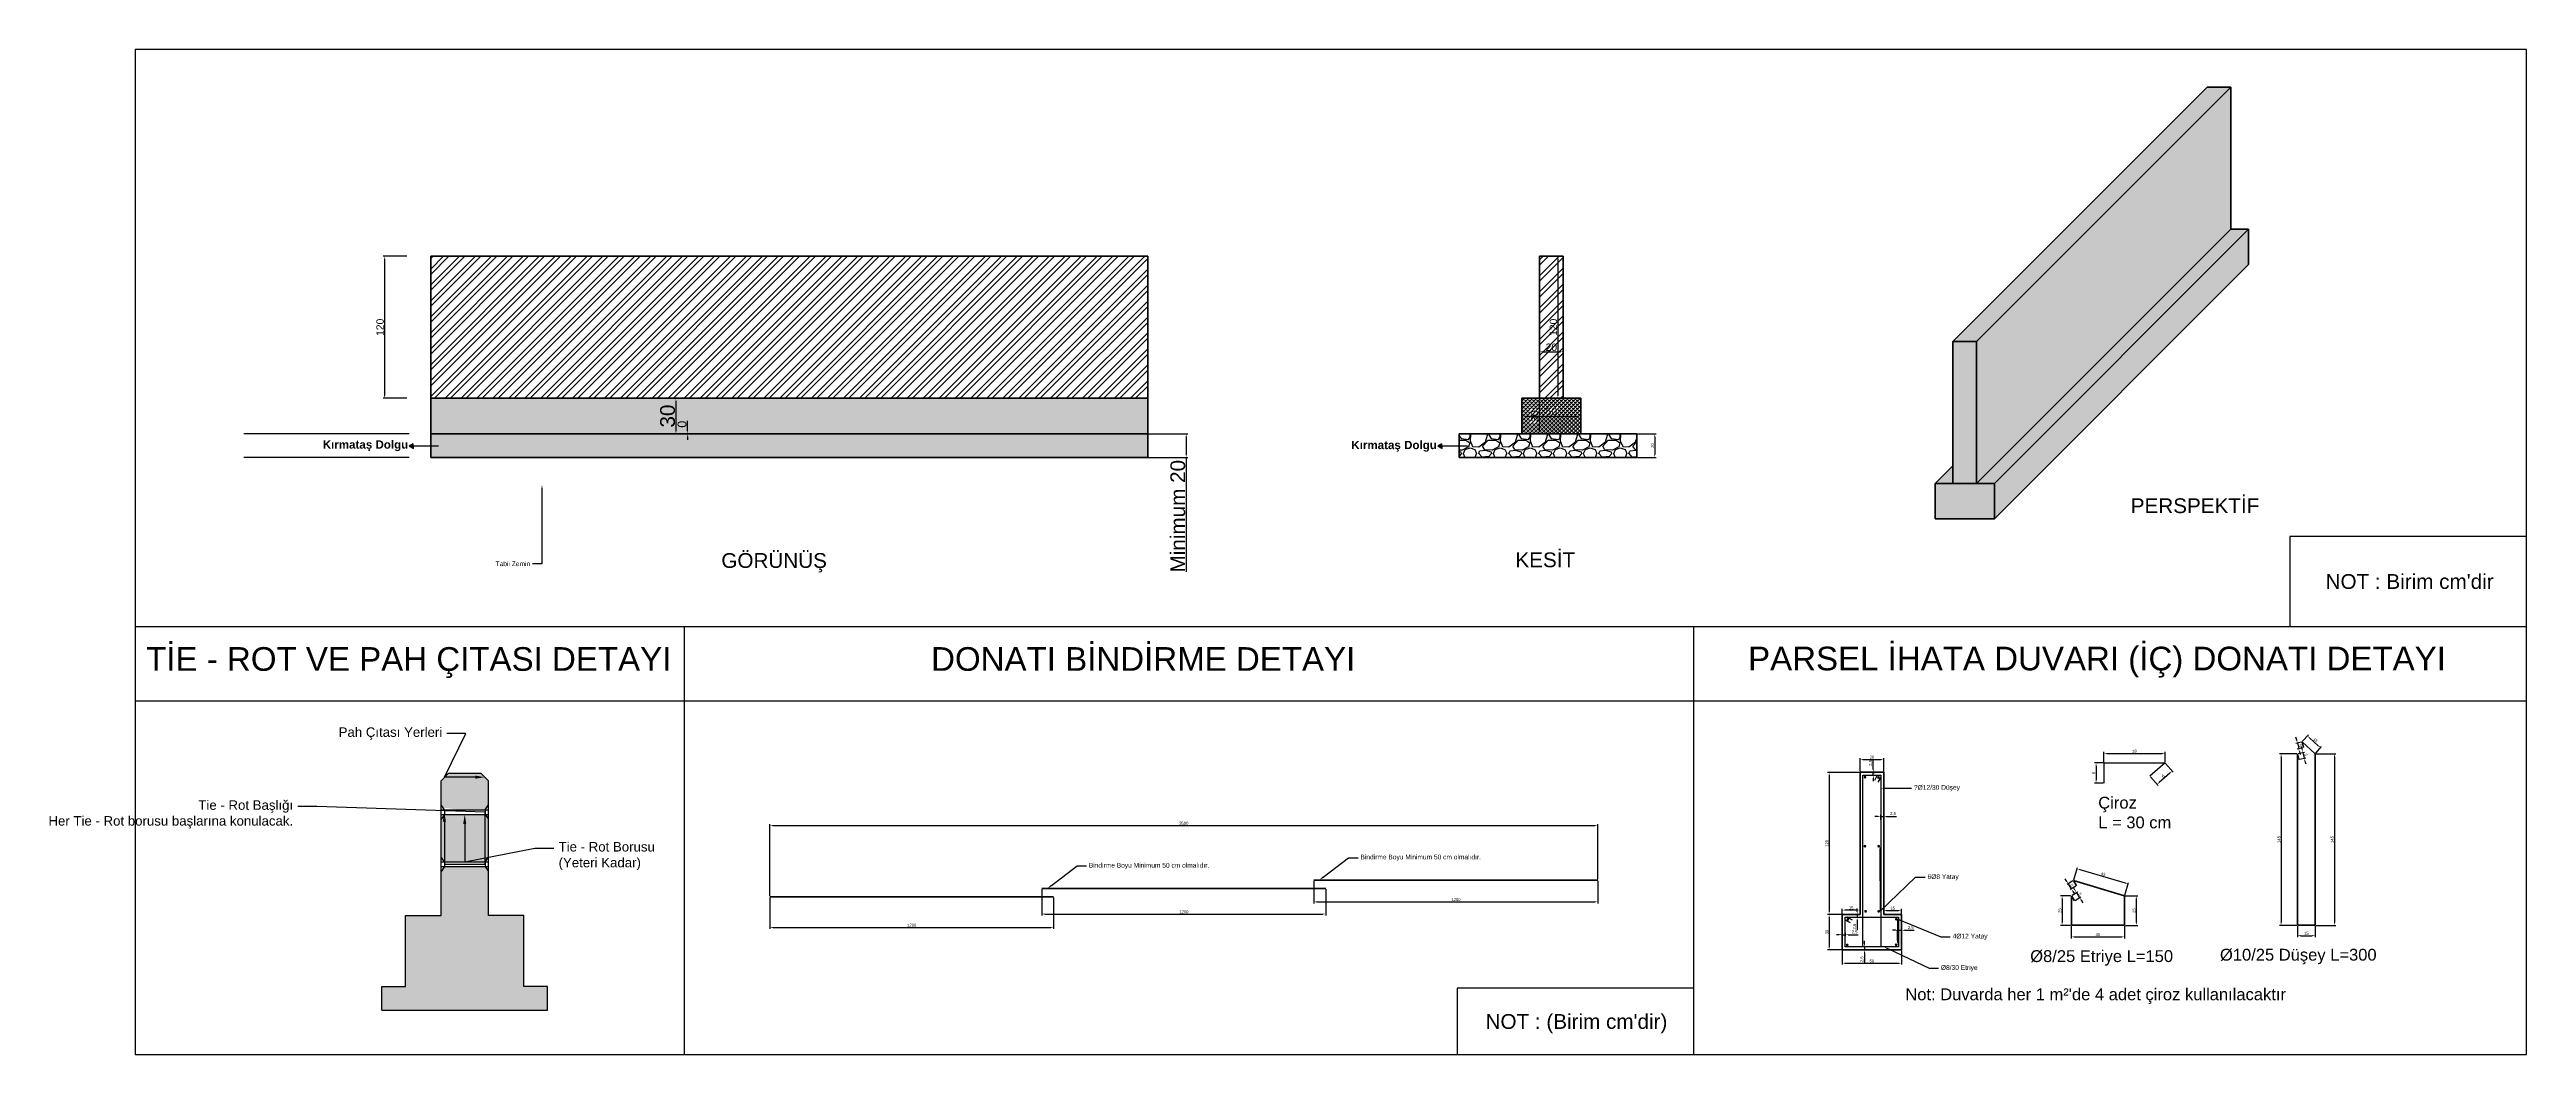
# Model space of a CAD drawing. Header units: millimetres. Extents: x 7957 to 10051, y 417 to 1266.
import ezdxf
from ezdxf import colors
from ezdxf.entities.mleader import LeaderData, LeaderLine
from ezdxf.math import Vec2, Vec3

# ---------------------------------------------------------------- set-up
doc = ezdxf.new("R2010")
doc.units = ezdxf.units.MM
for name, color, linetype in [('ANTET', 7, 'Continuous'), ('AÇIKLAMA', 41, 'Continuous'), ('DONATI', 7, 'Continuous'), ('STABİLİZE VE ZEMİN', 7, 'Continuous'), ('TARAMALAR', 7, 'Continuous'), ('ÖLÇÜ', 7, 'Continuous')]:
    doc.layers.add(name, color=color, linetype=linetype)
doc.layers.add('BETON', color=7, linetype='Continuous', lineweight=30)
doc.styles.get("Standard").update_dxf_attribs({"font": 'arial.ttf'})
doc.dimstyles.new('ISO-25', dxfattribs={"dimtxt": 2.5, "dimasz": 2.5, "dimexe": 1.25, "dimexo": 0.625, "dimtad": 1, "dimtxsty": 'Standard', "dimcen": 2.5, "dimadec": 0, "dimazin": 0, "dimtfac": 1, "dimtmove": 0, "dimatfit": 3, "dimfxl": 1, "dimarcsym": 0})
pattern_1 = [(45, (5274.137, -913.943), (-6.735192, 6.735192), []), (45, (5278.627, -913.943), (-6.735192, 6.735192), [])]
pattern_2 = [(45, (5274.137, -913.9433), (-1.683798, 1.683798), []), (45, (5275.8207, -913.9433), (-1.683798, 1.683798), [0, -2.38125])]

# ---------------------------------------------------------------- blocks, each defined once
blk = doc.blocks.new('*D52')
at = {"layer": 'ÖLÇÜ', "color": 0, "lineweight": -2, "transparency": 16777216}
for p, q in [((9486.7, 655.7), (9459.9, 655.7)), ((9461.2, 653.2), (9461.2, 538.2)), ((9486.7, 535.7), (9459.9, 535.7))]:
    blk.add_line(p, q, dxfattribs=at)
at = {"layer": 'ÖLÇÜ', "color": 0, "transparency": 16777216}
for points in [[(9460.8, 653.2), (9461.6, 653.2), (9461.2, 655.7)], [(9460.8, 538.2), (9461.6, 538.2), (9461.2, 535.7)]]:
    blk.add_solid(points, dxfattribs=at)
at = {"layer": 'ÖLÇÜ', "color": 0, "transparency": 16777216, "insert": (9459.3, 595.7), "char_height": 2.5, "attachment_point": 5, "rotation": 90}
blk.add_mtext('120', dxfattribs=at)
blk = doc.blocks.new('*D53')
at = {"layer": 'ÖLÇÜ', "color": 0, "lineweight": -2, "transparency": 16777216}
for p, q in [((9471.7, 535.7), (9459.9, 535.7)), ((9461.2, 533.2), (9461.2, 508.2)), ((9471.7, 505.7), (9459.9, 505.7))]:
    blk.add_line(p, q, dxfattribs=at)
at = {"layer": 'ÖLÇÜ', "color": 0, "transparency": 16777216}
for points in [[(9460.8, 533.2), (9461.6, 533.2), (9461.2, 535.7)], [(9460.8, 508.2), (9461.6, 508.2), (9461.2, 505.7)]]:
    blk.add_solid(points, dxfattribs=at)
at = {"layer": 'ÖLÇÜ', "color": 0, "transparency": 16777216, "insert": (9459.3, 520.7), "char_height": 2.5, "attachment_point": 5, "rotation": 90}
blk.add_mtext('30', dxfattribs=at)
blk = doc.blocks.new('*D54')
at = {"layer": 'ÖLÇÜ', "color": 0, "lineweight": -2, "transparency": 16777216}
for p, q in [((9472.3, 505.1), (9472.3, 493.2)), ((9522.3, 505.1), (9522.3, 493.2)), ((9474.8, 494.4), (9519.8, 494.4))]:
    blk.add_line(p, q, dxfattribs=at)
at = {"layer": 'ÖLÇÜ', "color": 0, "transparency": 16777216}
for points in [[(9474.8, 494.9), (9474.8, 494), (9472.3, 494.4)], [(9519.8, 494.9), (9519.8, 494), (9522.3, 494.4)]]:
    blk.add_solid(points, dxfattribs=at)
at = {"layer": 'ÖLÇÜ', "color": 0, "transparency": 16777216, "insert": (9497.3, 496.3), "char_height": 2.5, "attachment_point": 5}
blk.add_mtext('50', dxfattribs=at)
blk = doc.blocks.new('*D55')
at = {"layer": 'ÖLÇÜ', "color": 0, "lineweight": -2, "transparency": 16777216}
for p, q in [((9487.3, 656.3), (9487.3, 667.8)), ((9489.8, 666.6), (9504.8, 666.6)), ((9507.3, 656.3), (9507.3, 667.8))]:
    blk.add_line(p, q, dxfattribs=at)
at = {"layer": 'ÖLÇÜ', "color": 0, "transparency": 16777216}
for points in [[(9489.8, 667), (9489.8, 666.2), (9487.3, 666.6)], [(9504.8, 667), (9504.8, 666.2), (9507.3, 666.6)]]:
    blk.add_solid(points, dxfattribs=at)
at = {"layer": 'ÖLÇÜ', "color": 0, "transparency": 16777216, "insert": (9497.4, 668.5), "char_height": 2.5, "attachment_point": 5}
blk.add_mtext('20', dxfattribs=at)
blk = doc.blocks.new('*D56')
at = {"layer": 'ÖLÇÜ', "color": 0, "lineweight": -2, "transparency": 16777216}
for p, q in [((9507.3, 536.3), (9507.3, 540.3)), ((9509.8, 539), (9519.8, 539)), ((9522.3, 536.3), (9522.3, 540.3))]:
    blk.add_line(p, q, dxfattribs=at)
at = {"layer": 'ÖLÇÜ', "color": 0, "transparency": 16777216}
for points in [[(9509.8, 539.5), (9509.8, 538.6), (9507.3, 539)], [(9519.8, 539.5), (9519.8, 538.6), (9522.3, 539)]]:
    blk.add_solid(points, dxfattribs=at)
at = {"layer": 'ÖLÇÜ', "color": 0, "transparency": 16777216, "insert": (9514.8, 540.9), "char_height": 2.5, "attachment_point": 5}
blk.add_mtext('15', dxfattribs=at)
blk = doc.blocks.new('*D57')
at = {"layer": 'ÖLÇÜ', "color": 0, "lineweight": -2, "transparency": 16777216}
for p, q in [((9472.3, 536.3), (9472.3, 540.5)), ((9484.8, 539.3), (9474.8, 539.3)), ((9487.3, 536.3), (9487.3, 540.5))]:
    blk.add_line(p, q, dxfattribs=at)
at = {"layer": 'ÖLÇÜ', "color": 0, "transparency": 16777216}
for points in [[(9474.8, 539.7), (9474.8, 538.9), (9472.3, 539.3)], [(9484.8, 539.7), (9484.8, 538.9), (9487.3, 539.3)]]:
    blk.add_solid(points, dxfattribs=at)
at = {"layer": 'ÖLÇÜ', "color": 0, "transparency": 16777216, "insert": (9479.8, 541.2), "char_height": 2.5, "attachment_point": 5}
blk.add_mtext('15', dxfattribs=at)
blk = doc.blocks.new('*D58')
at = {"layer": 'ÖLÇÜ', "color": 0, "lineweight": -2, "transparency": 16777216}
for p, q in [((9469.8, 518.5), (9467.3, 518.5)), ((9472.3, 520.1), (9472.3, 517.3)), ((9472.3, 518.5), (9474.8, 518.5)), ((9474.8, 520.1), (9474.8, 517.3)), ((9477.3, 518.5), (9485.7, 518.5))]:
    blk.add_line(p, q, dxfattribs=at)
at = {"layer": 'ÖLÇÜ', "color": 0, "transparency": 16777216}
for points in [[(9469.8, 518.9), (9469.8, 518.1), (9472.3, 518.5)], [(9477.3, 518.9), (9477.3, 518.1), (9474.8, 518.5)]]:
    blk.add_solid(points, dxfattribs=at)
at = {"layer": 'ÖLÇÜ', "color": 0, "transparency": 16777216, "insert": (9482.7, 520.6), "char_height": 2.5, "attachment_point": 5}
blk.add_mtext('2,5', dxfattribs=at)
blk = doc.blocks.new('*D59')
at = {"layer": 'ÖLÇÜ', "color": 0, "lineweight": -2, "transparency": 16777216}
for p, q in [((9484, 535.7), (9486.2, 535.7)), ((9484.1, 533.2), (9486.2, 533.2)), ((9484.9, 538.2), (9484.9, 540.7)), ((9484.9, 535.7), (9484.9, 533.2)), ((9484.9, 530.7), (9484.9, 522.3))]:
    blk.add_line(p, q, dxfattribs=at)
at = {"layer": 'ÖLÇÜ', "color": 0, "transparency": 16777216}
for points in [[(9484.5, 538.2), (9485.3, 538.2), (9484.9, 535.7)], [(9484.5, 530.7), (9485.3, 530.7), (9484.9, 533.2)]]:
    blk.add_solid(points, dxfattribs=at)
at = {"layer": 'ÖLÇÜ', "color": 0, "transparency": 16777216, "insert": (9482.8, 525.3), "char_height": 2.5, "attachment_point": 5, "rotation": 90}
blk.add_mtext('2,5', dxfattribs=at)
blk = doc.blocks.new('*D60')
at = {"layer": 'ÖLÇÜ', "color": 0, "lineweight": -2, "transparency": 16777216}
for p, q in [((9493.5, 508.2), (9489.9, 508.2)), ((9493.5, 505.7), (9489.9, 505.7)), ((9491.1, 510.7), (9491.1, 513.2)), ((9491.1, 508.2), (9491.1, 505.7)), ((9491.1, 503.2), (9491.1, 494.8))]:
    blk.add_line(p, q, dxfattribs=at)
at = {"layer": 'ÖLÇÜ', "color": 0, "transparency": 16777216}
for points in [[(9490.7, 510.7), (9491.6, 510.7), (9491.1, 508.2)], [(9490.7, 503.2), (9491.6, 503.2), (9491.1, 505.7)]]:
    blk.add_solid(points, dxfattribs=at)
at = {"layer": 'ÖLÇÜ', "color": 0, "transparency": 16777216, "insert": (9489, 497.8), "char_height": 2.5, "attachment_point": 5, "rotation": 90}
blk.add_mtext('2,5', dxfattribs=at)
blk = doc.blocks.new('*D61')
at = {"layer": 'ÖLÇÜ', "color": 0, "lineweight": -2, "transparency": 16777216}
for p, q in [((9519.8, 522.1), (9519.8, 523.6)), ((9522.3, 522.3), (9522.3, 523.6)), ((9517.3, 522.3), (9514.8, 522.3)), ((9519.8, 522.3), (9522.3, 522.3)), ((9524.8, 522.3), (9533.2, 522.3))]:
    blk.add_line(p, q, dxfattribs=at)
at = {"layer": 'ÖLÇÜ', "color": 0, "transparency": 16777216}
for points in [[(9517.3, 522.7), (9517.3, 521.9), (9519.8, 522.3)], [(9524.8, 522.7), (9524.8, 521.9), (9522.3, 522.3)]]:
    blk.add_solid(points, dxfattribs=at)
at = {"layer": 'ÖLÇÜ', "color": 0, "transparency": 16777216, "insert": (9530.2, 524.4), "char_height": 2.5, "attachment_point": 5}
blk.add_mtext('2,5', dxfattribs=at)
blk = doc.blocks.new('*D62')
at = {"layer": 'ÖLÇÜ', "color": 0, "lineweight": -2, "transparency": 16777216}
for p, q in [((9502.3, 618.5), (9499.8, 618.5)), ((9504.8, 615.6), (9504.8, 619.7)), ((9504.8, 618.5), (9507.3, 618.5)), ((9507.3, 615.4), (9507.3, 619.7)), ((9509.8, 618.5), (9518.2, 618.5))]:
    blk.add_line(p, q, dxfattribs=at)
at = {"layer": 'ÖLÇÜ', "color": 0, "transparency": 16777216}
for points in [[(9502.3, 618.9), (9502.3, 618), (9504.8, 618.5)], [(9509.8, 618.9), (9509.8, 618), (9507.3, 618.5)]]:
    blk.add_solid(points, dxfattribs=at)
at = {"layer": 'ÖLÇÜ', "color": 0, "transparency": 16777216, "insert": (9515.2, 620.6), "char_height": 2.5, "attachment_point": 5}
blk.add_mtext('2,5', dxfattribs=at)
blk = doc.blocks.new('*D63')
at = {"layer": 'ÖLÇÜ', "color": 0, "lineweight": -2, "transparency": 16777216}
for p, q in [((9497.9, 655.7), (9499.7, 655.7)), ((9497.9, 653.2), (9499.7, 653.2)), ((9498.5, 658.2), (9498.5, 666.6)), ((9498.5, 653.2), (9498.5, 655.7)), ((9498.5, 650.7), (9498.5, 648.2))]:
    blk.add_line(p, q, dxfattribs=at)
at = {"layer": 'ÖLÇÜ', "color": 0, "transparency": 16777216}
for points in [[(9498.1, 658.2), (9498.9, 658.2), (9498.5, 655.7)], [(9498.1, 650.7), (9498.9, 650.7), (9498.5, 653.2)]]:
    blk.add_solid(points, dxfattribs=at)
at = {"layer": 'ÖLÇÜ', "color": 0, "transparency": 16777216, "insert": (9496.3, 663.6), "char_height": 2.5, "attachment_point": 5, "rotation": 90}
blk.add_mtext('2,5', dxfattribs=at)
blk = doc.blocks.new('*D64')
at = {"layer": 'ÖLÇÜ', "color": 0, "lineweight": -2, "transparency": 16777216}
for p, q in [((9665.9, 525.8), (9665.9, 515.4)), ((9710.9, 525.8), (9710.9, 515.4)), ((9668.4, 516.7), (9708.4, 516.7))]:
    blk.add_line(p, q, dxfattribs=at)
at = {"layer": 'ÖLÇÜ', "color": 0, "transparency": 16777216}
for points in [[(9668.4, 517.1), (9668.4, 516.3), (9665.9, 516.7)], [(9708.4, 517.1), (9708.4, 516.3), (9710.9, 516.7)]]:
    blk.add_solid(points, dxfattribs=at)
at = {"layer": 'ÖLÇÜ', "color": 0, "transparency": 16777216, "insert": (9688.4, 518.6), "char_height": 2.5, "attachment_point": 5}
blk.add_mtext('45', dxfattribs=at)
blk = doc.blocks.new('*D65')
at = {"layer": 'ÖLÇÜ', "color": 0, "lineweight": -2, "transparency": 16777216}
for p, q in [((9711.6, 551.4), (9722, 551.4)), ((9720.8, 548.9), (9720.8, 528.9)), ((9711.6, 526.4), (9722, 526.4))]:
    blk.add_line(p, q, dxfattribs=at)
at = {"layer": 'ÖLÇÜ', "color": 0, "transparency": 16777216}
for points in [[(9720.4, 548.9), (9721.2, 548.9), (9720.8, 551.4)], [(9720.4, 528.9), (9721.2, 528.9), (9720.8, 526.4)]]:
    blk.add_solid(points, dxfattribs=at)
at = {"layer": 'ÖLÇÜ', "color": 0, "transparency": 16777216, "insert": (9718.9, 538.9), "char_height": 2.5, "attachment_point": 5, "rotation": 90}
blk.add_mtext('25', dxfattribs=at)
blk = doc.blocks.new('*D66')
at = {"layer": 'ÖLÇÜ', "color": 0, "lineweight": -2, "transparency": 16777216}
for p, q in [((9665.3, 551.4), (9656.8, 551.4)), ((9658.1, 548.9), (9658.1, 528.9)), ((9665.3, 526.4), (9656.8, 526.4))]:
    blk.add_line(p, q, dxfattribs=at)
at = {"layer": 'ÖLÇÜ', "color": 0, "transparency": 16777216}
for points in [[(9657.7, 548.9), (9658.5, 548.9), (9658.1, 551.4)], [(9657.7, 528.9), (9658.5, 528.9), (9658.1, 526.4)]]:
    blk.add_solid(points, dxfattribs=at)
at = {"layer": 'ÖLÇÜ', "color": 0, "transparency": 16777216, "insert": (9656.2, 538.9), "char_height": 2.5, "attachment_point": 5, "rotation": 90}
blk.add_mtext('25', dxfattribs=at)
blk = doc.blocks.new('*D67')
at = {"layer": 'ÖLÇÜ', "color": 0, "lineweight": -2, "transparency": 16777216}
for p, q in [((9668, 564.8), (9671.1, 575.4)), ((9673.2, 573.5), (9711.5, 562.2)), ((9711.1, 552), (9714.3, 562.7))]:
    blk.add_line(p, q, dxfattribs=at)
at = {"layer": 'ÖLÇÜ', "color": 0, "transparency": 16777216}
for points in [[(9673.3, 573.9), (9673, 573.1), (9670.8, 574.2)], [(9711.6, 562.6), (9711.4, 561.8), (9713.9, 561.5)]]:
    blk.add_solid(points, dxfattribs=at)
at = {"layer": 'ÖLÇÜ', "color": 0, "transparency": 16777216, "insert": (9692.9, 569.7), "char_height": 2.5, "attachment_point": 5, "rotation": 343.5177}
blk.add_mtext('45', dxfattribs=at)
blk = doc.blocks.new('*D68')
at = {"layer": 'ÖLÇÜ', "color": 0, "lineweight": -2, "transparency": 16777216}
for p, q in [((9662, 563.6), (9660.8, 565.8)), ((9667.3, 563.9), (9662.3, 560.9)), ((9663.3, 561.5), (9665.9, 557.2)), ((9669.8, 559.6), (9664.9, 556.6)), ((9667.2, 555.1), (9668.5, 553))]:
    blk.add_line(p, q, dxfattribs=at)
at = {"layer": 'ÖLÇÜ', "color": 0, "transparency": 16777216}
for points in [[(9662.4, 563.9), (9661.7, 563.4), (9663.3, 561.5)], [(9667.6, 555.3), (9666.9, 554.9), (9665.9, 557.2)]]:
    blk.add_solid(points, dxfattribs=at)
at = {"layer": 'ÖLÇÜ', "color": 0, "transparency": 16777216, "insert": (9666.3, 560.4), "char_height": 2.5, "attachment_point": 5, "rotation": 301.1821}
blk.add_mtext('5', dxfattribs=at)
blk = doc.blocks.new('*D69')
at = {"layer": 'ÖLÇÜ', "color": 0, "lineweight": -2, "transparency": 16777216}
for p, q in [((9666.5, 551.8), (9671.4, 554.7)), ((9669, 556.2), (9667.7, 558.4)), ((9669.1, 547.5), (9674, 550.5)), ((9670.3, 554.1), (9672.9, 549.8)), ((9674.2, 547.7), (9675.5, 545.5))]:
    blk.add_line(p, q, dxfattribs=at)
at = {"layer": 'ÖLÇÜ', "color": 0, "transparency": 16777216}
for points in [[(9669.4, 556.4), (9668.7, 556), (9670.3, 554.1)], [(9674.6, 547.9), (9673.9, 547.5), (9672.9, 549.8)]]:
    blk.add_solid(points, dxfattribs=at)
at = {"layer": 'ÖLÇÜ', "color": 0, "transparency": 16777216, "insert": (9673.2, 552.9), "char_height": 2.5, "attachment_point": 5, "rotation": 301.1821}
blk.add_mtext('5', dxfattribs=at)
blk = doc.blocks.new('*D70')
at = {"layer": 'ÖLÇÜ', "color": 0, "lineweight": -2, "transparency": 16777216}
for p, q in [((9861.3, 681.9), (9866.3, 687.4)), ((9867.3, 684.8), (9874.7, 678.1)), ((9872.5, 671.9), (9877.4, 677.4))]:
    blk.add_line(p, q, dxfattribs=at)
at = {"layer": 'ÖLÇÜ', "color": 0, "transparency": 16777216}
for points in [[(9867.6, 685.1), (9867, 684.5), (9865.5, 686.5)], [(9875, 678.4), (9874.5, 677.8), (9876.6, 676.5)]]:
    blk.add_solid(points, dxfattribs=at)
at = {"layer": 'ÖLÇÜ', "color": 0, "transparency": 16777216, "insert": (9872.3, 682.9), "char_height": 2.5, "attachment_point": 5, "rotation": 317.9738}
blk.add_mtext('15', dxfattribs=at)
blk = doc.blocks.new('*D71')
at = {"layer": 'ÖLÇÜ', "color": 0, "lineweight": -2, "transparency": 16777216}
for p, q in [((9856.4, 683), (9855.8, 685.4)), ((9860.3, 681.3), (9855.8, 680.2)), ((9861.5, 676.5), (9856.9, 675.4)), ((9857, 680.5), (9858.1, 675.7)), ((9858.7, 673.2), (9859.3, 670.8))]:
    blk.add_line(p, q, dxfattribs=at)
at = {"layer": 'ÖLÇÜ', "color": 0, "transparency": 16777216}
for points in [[(9856.8, 683.1), (9856, 682.9), (9857, 680.5)], [(9859.1, 673.3), (9858.3, 673.1), (9858.1, 675.7)]]:
    blk.add_solid(points, dxfattribs=at)
at = {"layer": 'ÖLÇÜ', "color": 0, "transparency": 16777216, "insert": (9859.4, 678.5), "char_height": 2.5, "attachment_point": 5, "rotation": 283.4503}
blk.add_mtext('5', dxfattribs=at)
blk = doc.blocks.new('*D72')
at = {"layer": 'ÖLÇÜ', "color": 0, "lineweight": -2, "transparency": 16777216}
for p, q in [((9857.7, 671.6), (9862.9, 672.8)), ((9861.1, 675), (9860.5, 677.4)), ((9861.7, 672.5), (9862.8, 667.7)), ((9858.8, 666.7), (9864, 668)), ((9863.4, 665.2), (9864, 662.8))]:
    blk.add_line(p, q, dxfattribs=at)
at = {"layer": 'ÖLÇÜ', "color": 0, "transparency": 16777216}
for points in [[(9861.5, 675.1), (9860.7, 674.9), (9861.7, 672.5)], [(9863.8, 665.3), (9863, 665.1), (9862.8, 667.7)]]:
    blk.add_solid(points, dxfattribs=at)
at = {"layer": 'ÖLÇÜ', "color": 0, "transparency": 16777216, "insert": (9864.1, 670.5), "char_height": 2.5, "attachment_point": 5, "rotation": 283.4503}
blk.add_mtext('5', dxfattribs=at)
blk = doc.blocks.new('*D73')
at = {"layer": 'ÖLÇÜ', "color": 0, "lineweight": -2, "transparency": 16777216}
for p, q in [((9872.7, 671.4), (9889.6, 671.4)), ((9888.3, 668.9), (9888.3, 528.9)), ((9872.7, 526.4), (9889.6, 526.4))]:
    blk.add_line(p, q, dxfattribs=at)
at = {"layer": 'ÖLÇÜ', "color": 0, "transparency": 16777216}
for points in [[(9887.9, 668.9), (9888.8, 668.9), (9888.3, 671.4)], [(9887.9, 528.9), (9888.8, 528.9), (9888.3, 526.4)]]:
    blk.add_solid(points, dxfattribs=at)
at = {"layer": 'ÖLÇÜ', "color": 0, "transparency": 16777216, "insert": (9886.4, 598.9), "char_height": 2.5, "attachment_point": 5, "rotation": 90}
blk.add_mtext('145', dxfattribs=at)
blk = doc.blocks.new('*D74')
at = {"layer": 'ÖLÇÜ', "color": 0, "lineweight": -2, "transparency": 16777216}
for p, q in [((9856.4, 671.4), (9841.9, 671.4)), ((9843.2, 668.9), (9843.2, 528.9)), ((9856.4, 526.4), (9841.9, 526.4))]:
    blk.add_line(p, q, dxfattribs=at)
at = {"layer": 'ÖLÇÜ', "color": 0, "transparency": 16777216}
for points in [[(9842.8, 668.9), (9843.6, 668.9), (9843.2, 671.4)], [(9842.8, 528.9), (9843.6, 528.9), (9843.2, 526.4)]]:
    blk.add_solid(points, dxfattribs=at)
at = {"layer": 'ÖLÇÜ', "color": 0, "transparency": 16777216, "insert": (9841.3, 598.9), "char_height": 2.5, "attachment_point": 5, "rotation": 90}
blk.add_mtext('145', dxfattribs=at)
blk = doc.blocks.new('*D75')
at = {"layer": 'ÖLÇÜ', "color": 0, "lineweight": -2, "transparency": 16777216}
for p, q in [((9857.1, 525.8), (9857.1, 516.5)), ((9872.1, 525.8), (9872.1, 516.5)), ((9859.6, 517.7), (9869.6, 517.7))]:
    blk.add_line(p, q, dxfattribs=at)
at = {"layer": 'ÖLÇÜ', "color": 0, "transparency": 16777216}
for points in [[(9859.6, 518.2), (9859.6, 517.3), (9857.1, 517.7)], [(9869.6, 518.2), (9869.6, 517.3), (9872.1, 517.7)]]:
    blk.add_solid(points, dxfattribs=at)
at = {"layer": 'ÖLÇÜ', "color": 0, "transparency": 16777216, "insert": (9864.6, 519.7), "char_height": 2.5, "attachment_point": 5}
blk.add_mtext('15', dxfattribs=at)
blk = doc.blocks.new('*D8')
at = {"layer": 'ÖLÇÜ', "color": 0, "lineweight": -2, "transparency": 16777216}
for p, q in [((9216.4, 1007.8), (9216.4, 1012.3)), ((9218.9, 1011), (9233.9, 1011)), ((9236.4, 1007.8), (9236.4, 1012.3))]:
    blk.add_line(p, q, dxfattribs=at)
at = {"layer": 'ÖLÇÜ', "color": 0, "transparency": 16777216}
for points in [[(9218.9, 1011.4), (9218.9, 1010.6), (9216.4, 1011)], [(9233.9, 1011.4), (9233.9, 1010.6), (9236.4, 1011)]]:
    blk.add_solid(points, dxfattribs=at)
at = {"layer": 'ÖLÇÜ', "color": 0, "transparency": 16777216, "insert": (9226.4, 1014.8), "char_height": 2.5, "attachment_point": 5}
blk.add_mtext('{\\H2.5x;20}', dxfattribs=at)
blk = doc.blocks.new('*D82')
at = {"layer": 'ÖLÇÜ', "color": 0, "lineweight": -2, "transparency": 16777216}
for p, q in [((9201.4, 957.3), (9201.4, 958)), ((9203.9, 956.7), (9248.9, 956.7)), ((9251.4, 957.3), (9251.4, 958))]:
    blk.add_line(p, q, dxfattribs=at)
at = {"layer": 'ÖLÇÜ', "color": 0, "transparency": 16777216}
for points in [[(9203.9, 957.2), (9203.9, 956.3), (9201.4, 956.7)], [(9248.9, 957.2), (9248.9, 956.3), (9251.4, 956.7)]]:
    blk.add_solid(points, dxfattribs=at)
at = {"layer": 'ÖLÇÜ', "color": 0, "transparency": 16777216, "insert": (9226.4, 960.6), "char_height": 2.5, "attachment_point": 5}
blk.add_mtext('{\\H2.5x;50}', dxfattribs=at)
blk = doc.blocks.new('*D10')
at = {"layer": 'ÖLÇÜ', "color": 0, "lineweight": -2, "transparency": 16777216}
for p, q in [((9215.8, 971.7), (9214.9, 971.7)), ((9216.1, 969.2), (9216.1, 944.2)), ((9215.8, 941.7), (9214.9, 941.7))]:
    blk.add_line(p, q, dxfattribs=at)
at = {"layer": 'ÖLÇÜ', "color": 0, "transparency": 16777216}
for points in [[(9215.7, 969.2), (9216.5, 969.2), (9216.1, 971.7)], [(9215.7, 944.2), (9216.5, 944.2), (9216.1, 941.7)]]:
    blk.add_solid(points, dxfattribs=at)
at = {"layer": 'ÖLÇÜ', "color": 0, "transparency": 16777216, "insert": (9212.3, 956.7), "char_height": 2.5, "attachment_point": 5, "rotation": 90}
blk.add_mtext('{\\H2.5x;30}', dxfattribs=at)
blk = doc.blocks.new('*D93')
at = {"layer": 'ÖLÇÜ', "color": 0, "lineweight": -2, "transparency": 16777216}
for p, q in [((9217.1, 1091.7), (9233.2, 1091.7)), ((9231.9, 1089.2), (9231.9, 974.2)), ((9217.1, 971.7), (9233.2, 971.7))]:
    blk.add_line(p, q, dxfattribs=at)
at = {"layer": 'ÖLÇÜ', "color": 0, "transparency": 16777216}
for points in [[(9231.5, 1089.2), (9232.3, 1089.2), (9231.9, 1091.7)], [(9231.5, 974.2), (9232.3, 974.2), (9231.9, 971.7)]]:
    blk.add_solid(points, dxfattribs=at)
at = {"layer": 'ÖLÇÜ', "color": 0, "transparency": 16777216, "insert": (9228.1, 1031.7), "char_height": 2.5, "attachment_point": 5, "rotation": 90}
blk.add_mtext('{\\H2.5x;120}', dxfattribs=at)
blk = doc.blocks.new('*D94')
at = {"layer": 'ÖLÇÜ', "color": 0, "lineweight": -2, "transparency": 16777216}
for p, q in [((8489.3, 971.7), (8485.1, 971.7)), ((8486.4, 969.2), (8486.4, 944.2)), ((8489.3, 941.7), (8485.1, 941.7))]:
    blk.add_line(p, q, dxfattribs=at)
at = {"layer": 'ÖLÇÜ', "color": 0, "transparency": 16777216}
for points in [[(8486, 969.2), (8486.8, 969.2), (8486.4, 971.7)], [(8486, 944.2), (8486.8, 944.2), (8486.4, 941.7)]]:
    blk.add_solid(points, dxfattribs=at)
at = {"layer": 'ÖLÇÜ', "color": 0, "transparency": 16777216, "insert": (8479.4, 956.7), "char_height": 2.5, "attachment_point": 5, "rotation": 90}
blk.add_mtext('{\\H5x;30}', dxfattribs=at)
blk = doc.blocks.new('*D95')
at = {"layer": 'ÖLÇÜ', "color": 0, "lineweight": -2, "transparency": 16777216}
for p, q in [((8490.1, 941.7), (8919, 941.7)), ((8490.1, 921.7), (8919, 921.7)), ((8917.7, 939.2), (8917.7, 924.2)), ((8917.7, 921.7), (8917.7, 825))]:
    blk.add_line(p, q, dxfattribs=at)
at = {"layer": 'ÖLÇÜ', "color": 0, "transparency": 16777216}
for points in [[(8917.3, 939.2), (8918.2, 939.2), (8917.7, 941.7)], [(8917.3, 924.2), (8918.2, 924.2), (8917.7, 921.7)]]:
    blk.add_solid(points, dxfattribs=at)
at = {"layer": 'ÖLÇÜ', "color": 0, "transparency": 16777216, "insert": (8910.7, 872.1), "char_height": 2.5, "attachment_point": 5, "rotation": 90}
blk.add_mtext('{\\H5x;Minimum 20}', dxfattribs=at)
blk = doc.blocks.new('*D96')
at = {"layer": 'ÖLÇÜ', "color": 0, "lineweight": -2, "transparency": 16777216}
for p, q in [((8496.1, 944.2), (8496.1, 952.8)), ((8559.6, 941.7), (8494.8, 941.7)), ((8559.6, 941.7), (8494.8, 941.7)), ((8496.1, 939.2), (8496.1, 936.7))]:
    blk.add_line(p, q, dxfattribs=at)
at = {"layer": 'ÖLÇÜ', "color": 0, "transparency": 16777216}
for points in [[(8495.7, 944.2), (8496.5, 944.2), (8496.1, 941.7)], [(8495.7, 939.2), (8496.5, 939.2), (8496.1, 941.7)]]:
    blk.add_solid(points, dxfattribs=at)
at = {"layer": 'ÖLÇÜ', "color": 0, "transparency": 16777216, "insert": (8491.6, 949.8), "char_height": 2.5, "attachment_point": 5, "rotation": 90}
blk.add_mtext('{\\H3x;0}', dxfattribs=at)
blk = doc.blocks.new('*D97')
at = {"layer": 'ÖLÇÜ', "color": 0, "lineweight": -2, "transparency": 16777216}
for p, q in [((8258.9, 1091.7), (8239, 1091.7)), ((8240.3, 974.2), (8240.3, 1089.2)), ((8258.9, 971.7), (8239, 971.7))]:
    blk.add_line(p, q, dxfattribs=at)
at = {"layer": 'ÖLÇÜ', "color": 0, "transparency": 16777216}
for points in [[(8239.8, 1089.2), (8240.7, 1089.2), (8240.3, 1091.7)], [(8239.8, 974.2), (8240.7, 974.2), (8240.3, 971.7)]]:
    blk.add_solid(points, dxfattribs=at)
at = {"layer": 'ÖLÇÜ', "color": 0, "transparency": 16777216, "insert": (8236.4, 1031.7), "char_height": 2.5, "attachment_point": 5, "rotation": 90}
blk.add_mtext('{\\H2.5x;120}', dxfattribs=at)
blk = doc.blocks.new('*D100')
at = {"layer": 'ÖLÇÜ', "color": 0, "lineweight": -2, "transparency": 16777216}
for p, q in [((8565.7, 550), (8565.7, 523.5)), ((8805.7, 550), (8805.7, 523.5)), ((8568.2, 524.7), (8803.2, 524.7))]:
    blk.add_line(p, q, dxfattribs=at)
at = {"layer": 'ÖLÇÜ', "color": 0, "transparency": 16777216}
for points in [[(8568.2, 525.1), (8568.2, 524.3), (8565.7, 524.7)], [(8803.2, 525.1), (8803.2, 524.3), (8805.7, 524.7)]]:
    blk.add_solid(points, dxfattribs=at)
at = {"layer": 'ÖLÇÜ', "color": 0, "transparency": 16777216, "insert": (8685.7, 526.6), "char_height": 2.5, "attachment_point": 5}
blk.add_mtext('1200', dxfattribs=at)
blk = doc.blocks.new('*D16')
at = {"layer": 'ÖLÇÜ', "color": 0, "lineweight": -2, "transparency": 16777216}
for p, q in [((8795.7, 557.1), (8795.7, 534.7)), ((9035.7, 557.1), (9035.7, 534.7)), ((8798.2, 536), (9033.2, 536))]:
    blk.add_line(p, q, dxfattribs=at)
at = {"layer": 'ÖLÇÜ', "color": 0, "transparency": 16777216}
for points in [[(8798.2, 536.4), (8798.2, 535.6), (8795.7, 536)], [(9033.2, 536.4), (9033.2, 535.6), (9035.7, 536)]]:
    blk.add_solid(points, dxfattribs=at)
at = {"layer": 'ÖLÇÜ', "color": 0, "transparency": 16777216, "insert": (8915.7, 537.9), "char_height": 2.5, "attachment_point": 5}
blk.add_mtext('1200', dxfattribs=at)
blk = doc.blocks.new('*D101')
at = {"layer": 'ÖLÇÜ', "color": 0, "lineweight": -2, "transparency": 16777216}
for p, q in [((9025.7, 564.1), (9025.7, 545)), ((9028.2, 546.3), (9263.2, 546.3)), ((9265.7, 564.1), (9265.7, 545))]:
    blk.add_line(p, q, dxfattribs=at)
at = {"layer": 'ÖLÇÜ', "color": 0, "transparency": 16777216}
for points in [[(9028.2, 546.7), (9028.2, 545.8), (9025.7, 546.3)], [(9263.2, 546.7), (9263.2, 545.8), (9265.7, 546.3)]]:
    blk.add_solid(points, dxfattribs=at)
at = {"layer": 'ÖLÇÜ', "color": 0, "transparency": 16777216, "insert": (9145.7, 548.2), "char_height": 2.5, "attachment_point": 5}
blk.add_mtext('1200', dxfattribs=at)
blk = doc.blocks.new('*D17')
at = {"layer": 'ÖLÇÜ', "color": 0, "lineweight": -2, "transparency": 16777216}
for p, q in [((8565.7, 551.3), (8565.7, 612)), ((8568.2, 610.8), (9263.2, 610.8)), ((9265.7, 565.3), (9265.7, 612))]:
    blk.add_line(p, q, dxfattribs=at)
at = {"layer": 'ÖLÇÜ', "color": 0, "transparency": 16777216}
for points in [[(8568.2, 611.2), (8568.2, 610.4), (8565.7, 610.8)], [(9263.2, 611.2), (9263.2, 610.4), (9265.7, 610.8)]]:
    blk.add_solid(points, dxfattribs=at)
at = {"layer": 'ÖLÇÜ', "color": 0, "transparency": 16777216, "insert": (8915.7, 612.7), "char_height": 2.5, "attachment_point": 5}
blk.add_mtext('3500', dxfattribs=at)
blk = doc.blocks.new('*D141')
at = {"layer": 'ÖLÇÜ', "color": 0, "lineweight": -2, "transparency": 16777216}
for p, q in [((9693.4, 664.2), (9693.4, 673)), ((9695.9, 671.7), (9742.6, 671.7)), ((9745.1, 664.2), (9745.1, 673))]:
    blk.add_line(p, q, dxfattribs=at)
at = {"layer": 'ÖLÇÜ', "color": 0, "transparency": 16777216}
for points in [[(9695.9, 672.2), (9695.9, 671.3), (9693.4, 671.7)], [(9742.6, 672.2), (9742.6, 671.3), (9745.1, 671.7)]]:
    blk.add_solid(points, dxfattribs=at)
at = {"layer": 'ÖLÇÜ', "color": 0, "transparency": 16777216, "insert": (9719.2, 673.6), "char_height": 2.5, "width": 3.461, "attachment_point": 5}
blk.add_mtext('18', dxfattribs=at)
blk = doc.blocks.new('*D142')
at = {"layer": 'ÖLÇÜ', "color": 0, "lineweight": -2, "transparency": 16777216}
for p, q in [((9732.8, 651.9), (9739.2, 644.6)), ((9749.3, 655.1), (9740.3, 647.2)), ((9745.5, 663.1), (9752, 655.9))]:
    blk.add_line(p, q, dxfattribs=at)
at = {"layer": 'ÖLÇÜ', "color": 0, "transparency": 16777216}
for points in [[(9749, 655.5), (9749.5, 654.8), (9751.1, 656.8)], [(9740, 647.5), (9740.6, 646.9), (9738.4, 645.5)]]:
    blk.add_solid(points, dxfattribs=at)
at = {"layer": 'ÖLÇÜ', "color": 0, "transparency": 16777216, "insert": (9743.5, 652.6), "char_height": 2.5, "attachment_point": 5, "rotation": 41.4848}
blk.add_mtext('6', dxfattribs=at)
blk = doc.blocks.new('*D143')
at = {"layer": 'ÖLÇÜ', "color": 0, "lineweight": -2, "transparency": 16777216}
for p, q in [((9692.7, 663.6), (9685.5, 663.6)), ((9686.8, 661.1), (9686.8, 649.1)), ((9692.7, 646.6), (9685.5, 646.6))]:
    blk.add_line(p, q, dxfattribs=at)
at = {"layer": 'ÖLÇÜ', "color": 0, "transparency": 16777216}
for points in [[(9686.4, 661.1), (9687.2, 661.1), (9686.8, 663.6)], [(9686.4, 649.1), (9687.2, 649.1), (9686.8, 646.6)]]:
    blk.add_solid(points, dxfattribs=at)
at = {"layer": 'ÖLÇÜ', "color": 0, "transparency": 16777216, "insert": (9684.9, 655.1), "char_height": 2.5, "attachment_point": 5, "rotation": 90}
blk.add_mtext('6', dxfattribs=at)
blk = doc.blocks.new('*D144')
at = {"layer": 'ÖLÇÜ', "color": 0, "lineweight": -2, "transparency": 16777216}
for p, q in [((9299.2, 941.7), (9315.1, 941.7)), ((9299.2, 921.7), (9315.1, 921.7)), ((9313.8, 939.2), (9313.8, 924.2))]:
    blk.add_line(p, q, dxfattribs=at)
at = {"layer": 'ÖLÇÜ', "color": 0, "transparency": 16777216}
for points in [[(9313.4, 939.2), (9314.2, 939.2), (9313.8, 941.7)], [(9313.4, 924.2), (9314.2, 924.2), (9313.8, 921.7)]]:
    blk.add_solid(points, dxfattribs=at)
at = {"layer": 'ÖLÇÜ', "color": 0, "transparency": 16777216, "insert": (9311.9, 931.7), "char_height": 2.5, "attachment_point": 5, "rotation": 90}
blk.add_mtext('20', dxfattribs=at)

msp = doc.modelspace()

# ---------------------------------------------------------------- hatches: boundary and pattern name
at = {"layer": 'AÇIKLAMA'}
h = msp.add_hatch(color=256, dxfattribs=at)
h.dxf.hatch_style = 1
h.paths.add_polyline_path([(8260.951, 931.239), (8264.483, 929.311), (8264.387, 933.334)])
h = msp.add_hatch(color=256, dxfattribs=at)
h.dxf.hatch_style = 1
h.paths.add_polyline_path([(9134.006, 929.311), (9133.91, 933.334), (9130.473, 931.239)])
at = {"layer": 'DONATI'}
h = msp.add_hatch(color=256, dxfattribs=at)
edge = h.paths.add_edge_path()
edge.add_arc((9491.508, 651.604), 1.212, 0, 360)
h = msp.add_hatch(color=256, dxfattribs=at)
edge = h.paths.add_edge_path()
edge.add_arc((9502.896, 651.362), 1.212, 0, 360)
h = msp.add_hatch(color=256, dxfattribs=at)
edge = h.paths.add_edge_path()
edge.add_arc((9491.422, 593.297), 1.212, 0, 360)
h = msp.add_hatch(color=256, dxfattribs=at)
edge = h.paths.add_edge_path()
edge.add_arc((9503.074, 593.297), 1.212, 0, 360)
h = msp.add_hatch(color=256, dxfattribs=at)
edge = h.paths.add_edge_path()
edge.add_arc((9476.969, 531.457), 1.212, 0, 360)
h = msp.add_hatch(color=256, dxfattribs=at)
edge = h.paths.add_edge_path()
edge.add_arc((9491.987, 538.253), 1.212, 0, 360)
h = msp.add_hatch(color=256, dxfattribs=at)
edge = h.paths.add_edge_path()
edge.add_arc((9503.074, 538.205), 1.212, 0, 360)
h = msp.add_hatch(color=256, dxfattribs=at)
edge = h.paths.add_edge_path()
edge.add_arc((9517.988, 531.632), 1.212, 0, 360)
h = msp.add_hatch(color=256, dxfattribs=at)
edge = h.paths.add_edge_path()
edge.add_arc((9476.484, 509.817), 1.212, 0, 360)
h = msp.add_hatch(color=256, dxfattribs=at)
edge = h.paths.add_edge_path()
edge.add_arc((9517.812, 509.993), 1.212, 0, 360)
at = {"layer": 'TARAMALAR', "true_color": 0x636466}
h = msp.add_hatch(color=251, dxfattribs=at)
h.dxf.hatch_style = 1
h.paths.add_polyline_path([(9800.777, 1234.652), (9780.777, 1234.652), (9565.869, 1019.743), (9585.869, 1019.743)])
h.paths.add_polyline_path([(9800.777, 1114.652), (9800.777, 1234.652), (9585.869, 1019.743), (9585.869, 899.743)])
h.paths.add_polyline_path([(9815.777, 1114.652), (9800.777, 1114.652), (9585.869, 899.743), (9600.869, 899.743)])
h.paths.add_polyline_path([(9815.777, 1084.652), (9815.777, 1114.652), (9600.869, 899.743), (9600.869, 869.743)])
h.paths.add_polyline_path([(9585.869, 1019.743), (9565.869, 1019.743), (9565.869, 899.743), (9585.869, 899.743)])
h.paths.add_polyline_path([(9600.869, 899.743), (9550.869, 899.743), (9550.869, 869.743), (9600.869, 869.743)])
h.paths.add_polyline_path([(9565.869, 914.743), (9550.869, 899.743), (9565.869, 899.743)])
at = {"layer": 'TARAMALAR'}
h = msp.add_hatch(dxfattribs=at)
h.set_pattern_fill('ANSI32', color=256)
h.set_pattern_definition(pattern_1)
h.paths.add_polyline_path([(8885.302, 1091.699), (8279.302, 1091.699), (8279.302, 971.699), (8885.302, 971.699)])
h = msp.add_hatch(dxfattribs=at)
h.set_pattern_fill('ANSI32', color=256)
h.set_pattern_definition(pattern_1)
h.paths.add_polyline_path([(9236.434, 1091.699), (9216.434, 1091.699), (9216.434, 971.699), (9236.434, 971.699)])
h.paths.add_polyline_path([(9221.034, 1009.271), (9231.996, 1009.271), (9231.996, 1020.275), (9221.034, 1020.275)], flags=24)
h.paths.add_polyline_path([(9233.652, 1023.524), (9233.652, 1039.341), (9222.648, 1039.341), (9222.648, 1023.524)], flags=24)
h = msp.add_hatch(dxfattribs=at)
h.set_pattern_fill('SACNCR', color=256)
h.set_pattern_definition(pattern_2)
h.paths.add_polyline_path([(8885.302, 971.699), (8279.302, 971.699), (8279.302, 941.699), (8885.302, 941.699)])
h.paths.add_polyline_path([(8489.865, 946.413), (8489.865, 967.087), (8469.107, 967.087), (8469.107, 946.413)], flags=24)
h.paths.add_polyline_path([(8498.188, 929.927), (8498.188, 942.831), (8485.233, 942.831), (8485.233, 929.927)], flags=9)
h = msp.add_hatch(dxfattribs=at)
h.set_pattern_fill('SACNCR', color=256)
h.set_pattern_definition(pattern_2)
h.paths.add_polyline_path([(9251.434, 971.699), (9201.434, 971.699), (9201.434, 941.699), (9251.434, 941.699)])
h.paths.add_polyline_path([(9220.981, 954.994), (9231.942, 954.994), (9231.942, 965.998), (9220.981, 965.998)], flags=24)
h.paths.add_polyline_path([(9217.871, 951.244), (9217.871, 962.205), (9206.866, 962.205), (9206.866, 951.244)], flags=24)
h = msp.add_hatch(dxfattribs=at)
h.set_pattern_fill('GRAVEL', color=256)
h.set_pattern_definition([(228.01279, (5292.4249, -878.5433), (-203.2, -228.6), [3.41721, -338.30484]), (184.96974, (5290.1389, -881.0833), (304.79999988, 25.40000145), [5.86405, -580.54049]), (132.510447, (5284.2969, -881.5913), (254.0000001, -279.3999999), [4.13482, -409.34723]), (267.27369, (5274.3909, -887.9413), (25.40000005, 508), [5.34005, -528.66437]), (292.833654, (5274.1369, -893.2753), (-127, 304.8), [5.23634, -518.39808]), (357.27369, (5276.1689, -898.1013), (-508, 25.40000005), [5.34005, -528.66437]), (37.69424, (5281.5029, -898.3553), (-330.19999999, -254.00000002), [7.06194, -699.13115]), (72.255328, (5287.0909, -894.0373), (177.80000005, 558.79999998), [6.6672, -660.05257]), (121.429566, (5289.1229, -887.6873), (-203.20000003, 330.2), [5.35813, -530.45546]), (175.23636, (5286.329, -883.1153), (279.4, -25.4), [6.11713, -299.73937]), (222.397438, (5280.2329, -882.6073), (-304.79999999, -279.40000001), [7.91078, -783.16773]), (138.814075, (5299.537, -888.1953), (-177.8, 152.4), [2.70005, -267.30566]), (171.469234, (5297.5049, -886.4173), (330.2, -50.79999994), [5.13682, -508.54639]), (225, (5292.425, -885.655), (-4e-15, -25.4), [3.5921, -32.32893]), (203.19859, (5290.647, -882.6073), (127, 50.8), [1.93441, -191.50622]), (291.80141, (5288.869, -883.3693), (-25.4, 76.2), [2.73566, -134.04753]), (30.96376, (5289.885, -885.9093), (76.2, 50.8), [4.4432, -143.66298]), (161.56505, (5293.695, -883.623), (50.8, -25.4), [3.21287, -77.10898]), (16.38954, (5274.1369, -883.3693), (254, 76.2), [4.50088, -445.58827]), (70.346176, (5278.4549, -882.0993), (-101.6, -279.4), [3.77599, -373.82216]), (293.19859, (5293.695, -878.5433), (-50.8, 127), [3.8688, -189.57184]), (343.61046, (5295.2189, -882.0993), (-254, 76.2), [4.50088, -445.58827]), (339.443955, (5274.137, -899.1173), (-127, 50.8), [4.34035, -212.67734]), (294.77514, (5278.2009, -900.6413), (-127.00000015, 279.3999999), [3.63672, -360.03593]), (66.80141, (5293.949, -903.9433), (50.8, 127), [3.8688, -189.57184]), (17.354025, (5295.4729, -900.3873), (-330.2, -101.6), [4.25783, -421.52376]), (69.443955, (5281.503, -903.9433), (-50.8, -127), [2.17018, -214.84752]), (101.30993, (5292.425, -903.9433), (-25.4, 101.6), [1.29515, -128.21995]), (165.96376, (5292.171, -902.6733), (76.2, -25.4), [5.23634, -99.49055]), (186.009006, (5287.0909, -901.4033), (254, 25.4), [4.85267, -480.41365]), (303.69007, (5289.885, -888.195), (-25.4, 50.8), [3.66324, -87.91776]), (353.157227, (5291.9169, -891.2433), (431.8, -50.79999998), [6.39557, -633.16009]), (60.945396, (5298.267, -892.0053), (-101.6, -177.8), [2.61508, -258.89392]), (90, (5299.537, -889.72), (-25.4, 25.4), [1.524, -23.876]), (120.256437, (5286.5829, -900.6413), (101.6, -177.8), [3.52867, -349.33941]), (48.01279, (5284.8049, -897.5933), (203.2, 228.6), [6.83443, -334.88762]), (0, (5289.377, -892.513), (25.4, 25.4), [6.604, -18.796]), (325.304846, (5295.9809, -892.5133), (254.0000001, -177.79999986), [4.0161, -397.59317]), (254.0546, (5299.283, -894.7993), (-25.4, -101.6), [3.69829, -181.2165]), (207.645975, (5298.2669, -898.3553), (-482.60000002, -253.99999997), [6.02145, -596.12464]), (175.42608, (5292.9329, -901.1493), (-330.2, 25.4), [6.3703, -630.65846])])
h.paths.add_polyline_path([(8885.302, 941.699), (8279.302, 941.699), (8279.302, 921.699), (8885.302, 921.699)])
h.paths.add_polyline_path([(8498.188, 939.927), (8498.188, 952.831), (8485.233, 952.831), (8485.233, 939.927)], flags=9)
h = msp.add_hatch(dxfattribs=at)
h.set_pattern_fill('GRAVEL', color=256)
h.set_pattern_definition([(228.012788, (5289.5797, -878.5433), (-203.2, -228.6), [3.41721, -338.30484]), (184.96974, (5287.2937, -881.0833), (304.79999988, 25.40000145), [5.86405, -580.54049]), (132.510447, (5281.4517, -881.5913), (254.0000001, -279.3999999), [4.13482, -409.34723]), (267.27369, (5271.5457, -887.9413), (25.40000005, 508), [5.34005, -528.66437]), (292.833654, (5271.2917, -893.2753), (-127, 304.8), [5.23634, -518.39808]), (357.27369, (5273.3237, -898.1013), (-508, 25.40000005), [5.34005, -528.66437]), (37.69424, (5278.6577, -898.3553), (-330.19999999, -254.00000002), [7.06194, -699.13115]), (72.255328, (5284.2457, -894.0373), (177.80000005, 558.79999998), [6.6672, -660.05257]), (121.429566, (5286.2777, -887.6873), (-203.20000003, 330.19999998), [5.35813, -530.45546]), (175.23636, (5283.4837, -883.1153), (279.4, -25.4), [6.11713, -299.73937]), (222.397438, (5277.3877, -882.6073), (-304.79999999, -279.40000001), [7.91078, -783.16773]), (138.814075, (5296.6917, -888.1953), (-177.8, 152.4), [2.70005, -267.30566]), (171.469234, (5294.6597, -886.4173), (330.2, -50.79999994), [5.13682, -508.54639]), (225, (5289.58, -885.655), (-4e-15, -25.4), [3.5921, -32.32893]), (203.19859, (5287.8017, -882.6073), (127, 50.8), [1.93441, -191.50622]), (291.80141, (5286.0237, -883.3693), (-25.4, 76.2), [2.73566, -134.04753]), (30.96376, (5287.0397, -885.9093), (76.2, 50.8), [4.4432, -143.66298]), (161.56505, (5290.85, -883.623), (50.8, -25.4), [3.21287, -77.10898]), (16.38954, (5271.2917, -883.3693), (254, 76.2), [4.50088, -445.58827]), (70.346176, (5275.6097, -882.0993), (-101.6, -279.4), [3.77599, -373.82216]), (293.19859, (5290.8497, -878.5433), (-50.8, 127), [3.8688, -189.57184]), (343.61046, (5292.3737, -882.0993), (-254, 76.2), [4.50088, -445.58827]), (339.443955, (5271.2917, -899.1173), (-127, 50.8), [4.34035, -212.67734]), (294.77514, (5275.3557, -900.6413), (-127.00000015, 279.3999999), [3.63672, -360.03593]), (66.80141, (5291.1037, -903.9433), (50.8, 127), [3.8688, -189.57184]), (17.354025, (5292.6277, -900.3873), (-330.2, -101.6), [4.25783, -421.52376]), (69.443955, (5278.6577, -903.9433), (-50.8, -127), [2.17018, -214.84752]), (101.30993, (5289.5797, -903.9433), (-25.4, 101.6), [1.29515, -128.21995]), (165.96376, (5289.3257, -902.6733), (76.2, -25.4), [5.23634, -99.49055]), (186.009006, (5284.2457, -901.4033), (254, 25.4), [4.85267, -480.41365]), (303.69007, (5287.04, -888.195), (-25.4, 50.8), [3.66324, -87.91776]), (353.157227, (5289.0717, -891.2433), (431.8, -50.79999998), [6.39557, -633.16009]), (60.945396, (5295.4217, -892.0053), (-101.6, -177.8), [2.61508, -258.89392]), (90, (5296.692, -889.72), (-25.4, 25.4), [1.524, -23.876]), (120.256437, (5283.7377, -900.6413), (101.6, -177.8), [3.52867, -349.33941]), (48.012787, (5281.9597, -897.5933), (203.2, 228.6), [6.83443, -334.88762]), (0, (5286.532, -892.513), (25.4, 25.4), [6.604, -18.796]), (325.304846, (5293.1357, -892.5133), (254.0000001, -177.79999986), [4.0161, -397.59317]), (254.0546, (5296.4377, -894.7993), (-25.4, -101.6), [3.69829, -181.2165]), (207.645975, (5295.4217, -898.3553), (-482.60000002, -253.99999997), [6.02145, -596.12464]), (175.42608, (5290.0877, -901.1493), (-330.2, 25.4), [6.3703, -630.65846])])
h.paths.add_polyline_path([(9298.589, 941.699), (9258.589, 941.699), (9188.589, 941.699), (9148.589, 941.699), (9148.589, 921.699), (9298.589, 921.699)])
at = {"layer": 'TARAMALAR', "true_color": 0x939598}
h = msp.add_hatch(color=252, dxfattribs=at)
h.dxf.hatch_style = 1
h.paths.add_polyline_path([(8287.897, 534.617), (8257.897, 534.617), (8257.897, 474.617), (8237.897, 474.617), (8237.897, 454.617), (8377.897, 454.617), (8377.897, 474.617), (8357.897, 474.617), (8357.897, 534.617), (8327.897, 534.617), (8327.897, 572.013), (8325.1, 576.013), (8290.694, 576.013), (8287.897, 572.013)])
h.paths.add_polyline_path([(8287.897, 584.013), (8290.694, 580.013), (8325.1, 580.013), (8327.897, 584.013), (8327.897, 616.122), (8325.1, 620.122), (8290.694, 620.122), (8287.897, 616.122)])
h.paths.add_polyline_path([(8293.897, 654.617), (8287.897, 648.617), (8287.897, 628.122), (8289.572, 625.726), (8305.388, 624.122), (8325.1, 624.122), (8327.897, 628.122), (8327.897, 648.617), (8321.897, 654.617)])

# ---------------------------------------------------------------- linework, layer by layer
for p, q in [((8290.694, 624.122), (8287.897, 628.122)), ((8325.1, 624.122), (8327.897, 628.122)), ((8287.897, 624.122), (8327.897, 624.122)), ((8287.897, 620.122), (8327.897, 620.122)), ((8290.694, 620.122), (8287.897, 616.122)), ((8290.694, 624.122), (8290.694, 620.122)), ((8325.1, 624.122), (8325.1, 620.122)), ((8325.1, 620.122), (8327.897, 616.122)), ((8290.694, 580.013), (8287.897, 584.013)), ((8287.897, 580.013), (8327.897, 580.013)), ((8287.897, 576.013), (8327.897, 576.013)), ((8290.694, 576.013), (8287.897, 572.013)), ((8290.694, 580.013), (8290.694, 576.013)), ((8325.1, 580.013), (8327.897, 584.013)), ((8325.1, 580.013), (8325.1, 576.013)), ((8325.1, 576.013), (8327.897, 572.013))]:
    msp.add_line(p, q)
at = {"layer": 'ANTET'}
for p, q in [((10050.626, 1266.364), (8029.202, 1266.364)), ((10050.626, 854.93), (9850.626, 854.93)), ((9850.626, 854.93), (9850.626, 778.495)), ((10050.626, 778.495), (8029.202, 778.495)), ((8493.793, 417.351), (8493.793, 778.495)), ((9346.824, 715.995), (9346.824, 778.495)), ((8029.202, 715.995), (10050.626, 715.995)), ((9346.824, 417.351), (9346.824, 715.995)), ((9346.824, 473.24), (9146.824, 473.24)), ((9146.824, 473.24), (9146.824, 417.351)), ((8029.202, 417.351), (10050.626, 417.351))]:
    msp.add_line(p, q, dxfattribs=at)
at = {"layer": 'AÇIKLAMA'}
for p, q in [((8260.799, 941.699), (8121.078, 941.699)), ((8260.799, 921.699), (8121.078, 921.699)), ((8285.862, 931.323), (8264.435, 931.323)), ((9155.385, 931.323), (9133.958, 931.323))]:
    msp.add_line(p, q, dxfattribs=at)
for points in [[(8029.202, 417.351), (10050.626, 417.351), (10050.626, 1266.364), (8029.202, 1266.364)], [(8264.483, 929.311), (8264.387, 933.334), (8260.951, 931.239)], [(9134.006, 929.311), (9133.91, 933.334), (9130.473, 931.239)]]:
    msp.add_lwpolyline(points, close=True, dxfattribs=at)
at = {"layer": 'BETON', "lineweight": 50}
for p, q in [((9565.869, 1019.743), (9780.777, 1234.652)), ((9585.869, 1019.743), (9800.777, 1234.652)), ((9780.777, 1234.652), (9800.777, 1234.652)), ((9800.777, 1234.652), (9800.777, 1114.652)), ((9585.869, 899.743), (9800.777, 1114.652)), ((9600.869, 899.743), (9815.777, 1114.652)), ((9815.777, 1114.652), (9800.777, 1114.652)), ((9815.777, 1114.652), (9815.777, 1084.652)), ((8279.302, 971.699), (8279.302, 1091.699)), ((8885.302, 1091.699), (8279.302, 1091.699)), ((8885.302, 971.699), (8885.302, 1091.699)), ((9216.434, 971.699), (9216.434, 1091.699)), ((9236.434, 1091.699), (9216.434, 1091.699)), ((9236.434, 971.699), (9236.434, 1091.699)), ((9600.869, 869.743), (9815.777, 1084.652)), ((9565.869, 1019.743), (9585.869, 1019.743)), ((9565.869, 899.743), (9565.869, 1019.743)), ((9585.869, 1019.743), (9585.869, 899.743)), ((8279.302, 971.699), (8885.302, 971.699)), ((8279.302, 941.699), (8279.302, 971.699)), ((8885.302, 941.699), (8885.302, 971.699)), ((9201.434, 941.699), (9201.434, 971.699)), ((9201.434, 971.699), (9251.434, 971.699)), ((9251.434, 971.699), (9251.434, 941.699)), ((8279.302, 941.699), (8885.302, 941.699)), ((8279.302, 941.699), (8885.302, 941.699)), ((9188.589, 941.699), (9148.589, 941.699)), ((9258.589, 941.699), (9188.589, 941.699)), ((9251.434, 941.699), (9201.434, 941.699)), ((9258.589, 941.699), (9298.589, 941.699)), ((9550.869, 899.743), (9565.869, 914.743)), ((9550.869, 869.743), (9550.869, 899.743)), ((9550.869, 899.743), (9600.869, 899.743)), ((9585.869, 899.743), (9565.869, 899.743)), ((9600.869, 899.743), (9600.869, 869.743)), ((9600.869, 869.743), (9550.869, 869.743))]:
    msp.add_line(p, q, dxfattribs=at)
at = {"layer": 'BETON'}
for p, q in [((8287.897, 648.617), (8293.897, 654.617)), ((8321.897, 654.617), (8293.897, 654.617)), ((8327.897, 648.617), (8321.897, 654.617)), ((8287.897, 534.617), (8287.897, 648.617)), ((8327.897, 534.617), (8327.897, 648.617)), ((8257.897, 474.617), (8257.897, 534.617)), ((8257.897, 534.617), (8287.897, 534.617)), ((8357.897, 534.617), (8327.897, 534.617)), ((8357.897, 474.617), (8357.897, 534.617)), ((8237.897, 454.617), (8237.897, 474.617)), ((8237.897, 474.617), (8257.897, 474.617)), ((8377.897, 474.617), (8357.897, 474.617)), ((8377.897, 454.617), (8377.897, 474.617)), ((8237.897, 454.617), (8377.897, 454.617))]:
    msp.add_line(p, q, dxfattribs=at)
at = {"layer": 'BETON', "color": 7, "lineweight": 50, "true_color": 0xffffff}
for p, q in [((9487.29, 655.712), (9507.29, 655.712)), ((9487.29, 535.712), (9487.29, 655.712)), ((9487.29, 655.712), (9507.29, 655.712)), ((9507.29, 655.712), (9507.29, 535.712)), ((9472.29, 505.712), (9472.29, 535.712)), ((9472.29, 535.712), (9487.29, 535.712)), ((9507.29, 535.712), (9522.29, 535.712)), ((9522.29, 535.712), (9522.29, 505.712)), ((9522.29, 505.712), (9472.29, 505.712))]:
    msp.add_line(p, q, dxfattribs=at)
at = {"layer": 'DONATI', "lineweight": 50}
for p, q in [((9857.073, 671.435), (9857.073, 526.435)), ((9857.073, 671.435), (9858.236, 666.572)), ((9872.073, 671.435), (9860.93, 681.477)), ((9860.93, 681.477), (9862.093, 676.614)), ((9872.073, 526.435), (9872.073, 671.435)), ((8565.677, 550.63), (8805.677, 550.63)), ((8795.677, 557.684), (9035.677, 557.684)), ((9025.677, 564.677), (9265.677, 564.677)), ((9665.945, 526.435), (9665.945, 551.435)), ((9665.945, 551.435), (9668.534, 547.157)), ((9710.945, 551.435), (9667.794, 564.202)), ((9667.794, 564.202), (9670.383, 559.924)), ((9710.945, 526.435), (9710.945, 551.435)), ((9665.945, 526.435), (9710.945, 526.435)), ((9857.073, 526.435), (9872.073, 526.435))]:
    msp.add_line(p, q, dxfattribs=at)
at = {"layer": 'DONATI'}
for p, q in [((9489.79, 508.212), (9489.79, 653.212)), ((9489.79, 653.212), (9504.79, 653.212)), ((9501.881, 653.212), (9499.548, 648.79)), ((9504.79, 651.701), (9502.457, 647.279)), ((9504.79, 653.212), (9504.79, 508.212)), ((9474.79, 508.212), (9474.79, 533.212)), ((9474.79, 533.212), (9507.29, 533.212)), ((9479.213, 528.407), (9474.79, 530.74)), ((9480.905, 530.879), (9476.483, 533.212)), ((9507.29, 533.212), (9519.79, 533.212)), ((9519.79, 533.212), (9519.79, 508.212)), ((9519.79, 508.212), (9474.79, 508.212))]:
    msp.add_line(p, q, dxfattribs=at)
at = {"layer": 'DONATI', "lineweight": 30}
for p, q in [((9693.373, 663.598), (9745.123, 663.598)), ((9693.373, 663.598), (9693.373, 646.598)), ((9745.123, 663.598), (9732.388, 652.337))]:
    msp.add_line(p, q, dxfattribs=at)
at = {"layer": 'STABİLİZE VE ZEMİN', "lineweight": 50}
for p, q in [((8279.302, 921.699), (8279.302, 941.699)), ((8279.302, 921.699), (8885.302, 921.699)), ((8885.302, 921.699), (8885.302, 941.699)), ((9148.589, 941.699), (9148.589, 921.699)), ((9298.589, 921.699), (9148.589, 921.699)), ((9298.589, 941.699), (9298.589, 921.699))]:
    msp.add_line(p, q, dxfattribs=at)

# ---------------------------------------------------------------- texts
at = {"layer": 'ANTET', "char_height": 12.5, "attachment_point": 1}
for s, insert, width in [("{\\C0;NOT : Birim cm'dir}", (9880.827, 823.189), 144.2165), ("\\pxi0.089;{\\C0;NOT : (Birim cm'dir)}", (9169.658, 451.462), 163.75816)]:
    msp.add_mtext(s, dxfattribs=dict(at, insert=insert, width=width))
at = {"layer": 'ANTET', "char_height": 20, "attachment_point": 1}
for s, width, insert in [('TİE - ROT VE PAH ÇITASI DETAYI', 556.25587, (8038.618, 761.463)), ('DONATI BİNDİRME DETAYI', 556.25587, (8702.112, 761.463)), ('\\pi37.73942;PARSEL İHATA DUVARI (İÇ) DONATI DETAYI', 660.74487, (9354.936, 761.856))]:
    msp.add_mtext_dynamic_manual_height_columns(s, width=width, gutter_width=25, heights=[0], dxfattribs=dict(at, insert=insert))
at = {"layer": 'AÇIKLAMA'}
for s, p in [('PERSPEKTİF', (9716.149, 874.694)), ('GÖRÜNÜŞ', (8524.813, 828.418)), ('KESİT', (9196.02, 829))]:
    msp.add_text(s, height=12.5, dxfattribs=at).set_placement(p)
at = {"layer": 'AÇIKLAMA', "attachment_point": 1}
for s, width, gutter_width, insert, char_height in [('\\A1;{\\fArial|b1|i0|c162|p34;Kırmataş Dolgu}', 82.54245, 25, (8187.871, 936.186), 7), ('\\A1;{\\fArial|b1|i0|c162|p34;Kırmataş Dolgu}', 82.54245, 25, (9057.33, 935.758), 7), ('\\pxi2.05773;Çiroz \\PL = 30 cm', 100.96362, 3.125, (9668.105, 635.069), 10), ('\\A1;Ø8/25 Etriye L=150', 123.71566, 12.5, (9631.162, 505.426), 10), ('\\A1;Ø10/25 Düşey L=300', 137.41764, 12.5, (9791.557, 506.61), 10), ("\\pxi0.26625;Not: Duvarda her 1 m²'de 4 adet çiroz kullanılacaktır", 653.30446, 12.5, (9522.931, 473.148), 10)]:
    msp.add_mtext_dynamic_manual_height_columns(s, width=width, gutter_width=gutter_width, heights=[0], dxfattribs=dict(at, insert=insert, char_height=char_height))

# ---------------------------------------------------------------- dimensions: what is measured, and where the dimension line sits
at = {"layer": 'ÖLÇÜ'}
for base, p1, p2, text, picture, middle in [((8240.263, 1091.699), (8259.479, 971.699), (8259.479, 1091.699), '{\\H2.5x;<>}', '*D97', (8240.263, 1031.699)), ((8496.095781601, 941.698931958), (8560.250087409, 941.698931958), (8560.250087409, 941.698931958), '{\\H3x;<>}', '*D96', (8496.095781601, 949.769361698))]:
    dim = msp.add_linear_dim(base=base, p1=p1, p2=p2, angle=90, text=text, dimstyle='ISO-25', dxfattribs=at)
    dim.commit()
    dim.dimension.update_dxf_attribs({"geometry": picture, "text_midpoint": middle, "dimtype": 160})
for base, p1, p2, picture, middle in [((9231.909, 971.699), (9216.434, 1091.699), (9216.434, 971.699), '*D93', (9228.093, 1031.699)), ((9216.131, 941.699), (9216.434, 971.699), (9216.434, 941.699), '*D10', (9212.313, 956.699))]:
    dim = msp.add_linear_dim(base=base, p1=p1, p2=p2, angle=90, text='{\\H2.5x;<>}', dimstyle='ISO-25', dxfattribs=at)
    dim.commit()
    dim.dimension.update_dxf_attribs({"geometry": picture, "text_midpoint": middle})
for base, p1, p2, text, picture, middle in [((9236.434, 1011.014), (9216.434, 1007.154), (9236.434, 1007.154), '{\\H2.5x;<>}', '*D8', (9226.434, 1014.83)), ((9251.434, 956.738), (9201.434, 956.699), (9251.434, 956.699), '{\\H2.5x;<>}', '*D82', (9226.434, 960.554)), ((9745.123, 671.74), (9693.373, 663.598), (9745.123, 663.598), '18', '*D141', (9719.248, 673.641)), ((9265.677, 610.791), (8565.677, 550.63), (9265.677, 564.677), '3500', '*D17', (8915.677, 612.693)), ((8805.677, 524.709), (8565.677, 550.63), (8805.677, 550.63), '1200', '*D100', (8685.677, 526.61)), ((9035.677, 535.993), (8795.677, 557.684), (9035.677, 557.684), '1200', '*D16', (8915.677, 537.894)), ((9265.677, 546.253), (9025.677, 564.677), (9265.677, 564.677), '1200', '*D101', (9145.677, 548.154))]:
    dim = msp.add_linear_dim(base=base, p1=p1, p2=p2, text=text, dimstyle='ISO-25', dxfattribs=at)
    dim.commit()
    dim.dimension.update_dxf_attribs({"geometry": picture, "text_midpoint": middle})
for p1, p2, distance, text, picture, middle in [((8489.923, 971.699), (8489.923, 941.699), -3.537, '{\\H5x;<>}', '*D94', (8479.375, 956.699)), ((8489.437, 941.699), (8489.437, 921.699), 428.299, '{\\H5x;Minimum <>}', '*D95', (8910.729, 872.091)), ((9693.373, 663.598), (9693.373, 646.598), -6.579, '6', '*D143', (9684.893, 655.098)), ((9745.123, 663.598), (9732.388, 652.337), 9.079, '6', '*D142', (9743.51, 652.59))]:
    dim = msp.add_aligned_dim(p1=p1, p2=p2, distance=distance, text=text, dimstyle='ISO-25', dxfattribs=at)
    dim.commit()
    dim.dimension.update_dxf_attribs({"geometry": picture, "text_midpoint": middle})
for base, p1, p2, picture, middle in [((9313.816, 921.699), (9298.589, 941.699), (9298.589, 921.699), '*D144', (9311.914, 931.699)), ((9843.171, 526.435), (9857.073, 671.435), (9857.073, 526.435), '*D74', (9841.27, 598.935)), ((9888.336, 526.435), (9872.073, 671.435), (9872.073, 526.435), '*D73', (9886.435, 598.935)), ((9461.186, 535.712), (9487.29, 655.712), (9487.29, 535.712), '*D52', (9459.284, 595.712)), ((9498.475, 655.712), (9497.29, 653.212), (9497.29, 655.712), '*D63', (9496.347, 663.644)), ((9658.091, 526.435), (9665.945, 551.435), (9665.945, 526.435), '*D66', (9656.19, 538.935)), ((9720.786, 526.435), (9710.945, 551.435), (9710.945, 526.435), '*D65', (9718.884, 538.935)), ((9461.186, 505.712), (9472.29, 535.712), (9472.29, 505.712), '*D53', (9459.284, 520.712)), ((9484.917, 533.212), (9483.36, 535.712), (9483.436, 533.212), '*D59', (9482.789, 525.281)), ((9491.146, 505.712), (9494.115, 508.212), (9494.115, 505.712), '*D60', (9489.019, 497.781))]:
    dim = msp.add_linear_dim(base=base, p1=p1, p2=p2, angle=90, dimstyle='ISO-25', dxfattribs=at)
    dim.commit()
    dim.dimension.update_dxf_attribs({"geometry": picture, "text_midpoint": middle})
dim = msp.add_linear_dim(base=(9507.29, 666.572), p1=(9487.29, 655.712), p2=(9507.29, 655.712), dimstyle='ISO-25', dxfattribs=at)
dim.commit()
dim.dimension.update_dxf_attribs({"geometry": '*D55', "text_midpoint": (9497.395, 666.572), "dimtype": 160})
for p1, p2, distance, picture, middle in [((9860.93, 681.477), (9862.093, 676.614), -4.069, '*D71', (9859.399, 678.54)), ((9857.073, 671.435), (9858.236, 666.572), 4.717, '*D72', (9864.087, 670.542)), ((9860.93, 681.477), (9872.073, 671.435), 6.765, '*D70', (9872.303, 682.893)), ((9667.794, 564.202), (9670.383, 559.924), -5.204, '*D68', (9666.259, 560.351)), ((9667.794, 564.202), (9710.945, 551.435), 10.47, '*D67', (9692.878, 569.676)), ((9665.945, 551.435), (9668.534, 547.157), 5.127, '*D69', (9673.248, 552.932))]:
    dim = msp.add_aligned_dim(p1=p1, p2=p2, distance=distance, dimstyle='ISO-25', dxfattribs=at)
    dim.commit()
    dim.dimension.update_dxf_attribs({"geometry": picture, "text_midpoint": middle})
for base, p1, p2, picture, middle in [((9507.29, 618.455), (9504.79, 615.021), (9507.29, 614.825), '*D62', (9515.222, 620.582)), ((9472.29, 539.297), (9487.29, 535.712), (9472.29, 535.712), '*D57', (9479.79, 541.198)), ((9522.29, 539.036), (9507.29, 535.712), (9522.29, 535.712), '*D56', (9514.79, 540.937)), ((9522.29, 522.314), (9519.79, 521.455), (9522.29, 521.701), '*D61', (9530.222, 524.441)), ((9710.945, 516.69), (9665.945, 526.435), (9710.945, 526.435), '*D64', (9688.445, 518.586)), ((9872.073, 517.75), (9857.073, 526.435), (9872.073, 526.435), '*D75', (9864.573, 519.651)), ((9474.79, 518.503), (9472.29, 520.712), (9474.79, 520.712), '*D58', (9482.722, 520.63)), ((9522.29, 494.443), (9472.29, 505.712), (9522.29, 505.712), '*D54', (9497.29, 496.344))]:
    dim = msp.add_linear_dim(base=base, p1=p1, p2=p2, dimstyle='ISO-25', dxfattribs=at)
    dim.commit()
    dim.dimension.update_dxf_attribs({"geometry": picture, "text_midpoint": middle})

# ---------------------------------------------------------------- leaders
at = {"layer": 'AÇIKLAMA'}
ml = msp.add_multileader_mtext('Standard', dxfattribs=at)
ml.set_content('{\\C256;Tabii Zemin}', color=256)
ml.set_leader_properties()
ml.build(insert=Vec2(0, 0))
ctx = ml.context
ctx.base_point, ctx.plane_origin = Vec3(8332.515, 831.865), Vec3(8373.189, 898.507)
ctx.text_align_type = 2
notes = []
notes.append((ctx, [(0, (1, 1, 0), (8373.189, 831.865), (-1, 0), 8, [(0, [(8373.189, 898.507)], 0, [])])]))
ctx.mtext.insert, ctx.mtext.alignment, ctx.mtext.flow_direction = Vec3(8363.189, 833.898), 3, 5
ml = msp.add_multileader_mtext('Standard', dxfattribs=at)
ml.set_content('Pah Çıtası Yerleri', color=256)
ml.set_leader_properties()
ml.build(insert=Vec2(0, 0))
ml.multileader.update_dxf_attribs({"arrow_head_size": 8})
ctx = ml.context
ctx.base_point, ctx.char_height, ctx.arrow_head_size, ctx.landing_gap_size, ctx.plane_origin = Vec3(8198.938, 688.529), 8, 8, 4, Vec3(8324.897, 651.617)
ctx.text_align_type = 2
notes.append((ctx, [(0, (1, 1, 0), (8308.897, 688.529), (-1, 0), 16, [(1, [(8324.897, 651.617), (8290.897, 651.617)], 0, [])])]))
ctx.mtext.insert, ctx.mtext.alignment, ctx.mtext.flow_direction = Vec3(8288.897, 693.678), 3, 5
ml = msp.add_multileader_mtext('Standard', dxfattribs=at)
ml.set_content('Tie - Rot Başlığı\\P\\pxqc;Her Tie - Rot borusu başlarına konulacak.', color=256)
ml.set_leader_properties()
ml.build(insert=Vec2(0, 0))
ml.multileader.update_dxf_attribs({"arrow_head_size": 8})
ctx = ml.context
ctx.base_point, ctx.char_height, ctx.arrow_head_size, ctx.landing_gap_size, ctx.plane_origin = Vec3(7953.871, 626.945), 8, 8, 4, Vec3(8290.694, 622.122)
ctx.text_align_type = 2
notes.append((ctx, [(0, (1, 1, 0), (8182.859, 626.945), (-1, 0), 16, [(3, [(8290.694, 622.122), (8290.694, 578.013), (8325.1, 578.013), (8325.1, 622.122)], 0, [])])]))
ctx.mtext.insert, ctx.mtext.alignment, ctx.mtext.flow_direction = Vec3(8162.859, 632.039), 3, 5
ml = msp.add_multileader_mtext('Standard', dxfattribs=at)
ml.set_content('\x9dØ12/30 Düşey', color=256)
ml.set_leader_properties()
ml.build(insert=Vec2(0, 0))
ctx = ml.context
ctx.base_point, ctx.plane_origin = Vec3(9530.934, 642.396), Vec3(9504.79, 642.288)
notes.append((ctx, [(0, (1, 1, 0), (9522.934, 642.396), (1, 0), 8, [(0, [(9504.79, 642.288)], 0, [])])]))
ctx.mtext.insert, ctx.mtext.width, ctx.mtext.flow_direction = Vec3(9532.934, 644.984), 41.49925, 5
ml = msp.add_multileader_mtext('Standard', dxfattribs=at)
ml.set_content('Tie - Rot Borusu\\P(Yeteri Kadar)', color=256)
ml.set_leader_properties()
ml.build(insert=Vec2(0, 0))
ml.multileader.update_dxf_attribs({"arrow_head_size": 8})
ctx = ml.context
ctx.base_point, ctx.char_height, ctx.arrow_head_size, ctx.landing_gap_size, ctx.plane_origin = Vec3(8383.252, 591.617), 8, 8, 4, Vec3(8307.897, 620.122)
notes.append((ctx, [(0, (1, 1, 0), (8367.252, 591.617), (1, 0), 16, [(1, [(8307.897, 620.122), (8307.897, 580.013)], 0, [])])]))
ctx.mtext.insert, ctx.mtext.flow_direction = Vec3(8387.252, 596.793), 5
ml = msp.add_multileader_mtext('Standard', dxfattribs=at)
ml.set_content('Bindirme Boyu Minimum 50 cm olmalıdır.', color=256)
ml.set_leader_properties()
ml.build(insert=Vec2(0, 0))
ctx = ml.context
ctx.base_point, ctx.plane_origin = Vec3(9063.051, 583.571), Vec3(9030.279, 564.677)
notes.append((ctx, [(0, (1, 1, 0), (9055.051, 583.571), (1, 0), 8, [(0, [(9030.279, 564.677)], 0, [])])]))
ctx.mtext.insert, ctx.mtext.flow_direction = Vec3(9065.051, 586.159), 5
ml = msp.add_multileader_mtext('Standard', dxfattribs=at)
ml.set_content('6Ø8 Yatay', color=256)
ml.set_leader_properties()
ml.build(insert=Vec2(0, 0))
ctx = ml.context
ctx.base_point, ctx.plane_origin = Vec3(9542.328, 567.019), Vec3(9504.144, 593.436)
notes.append((ctx, [(0, (1, 1, 0), (9534.328, 567.019), (1, 0), 8, [(1, [(9504.144, 593.436), (9504.257, 538.293)], 0, [])])]))
ctx.mtext.insert, ctx.mtext.flow_direction = Vec3(9544.328, 569.607), 5
ml = msp.add_multileader_mtext('Standard', dxfattribs=at)
ml.set_content('Bindirme Boyu Minimum 50 cm olmalıdır.', color=256)
ml.set_leader_properties()
ml.build(insert=Vec2(0, 0))
ctx = ml.context
ctx.base_point, ctx.plane_origin = Vec3(8833.438, 576.577), Vec3(8800.666, 557.684)
notes.append((ctx, [(0, (1, 1, 0), (8825.438, 576.577), (1, 0), 8, [(0, [(8800.666, 557.684)], 0, [])])]))
ctx.mtext.insert, ctx.mtext.flow_direction = Vec3(8835.438, 579.165), 5
ml = msp.add_multileader_mtext('Standard', dxfattribs=at)
ml.set_content('4Ø12 Yatay', color=256)
ml.set_leader_properties()
ml.build(insert=Vec2(0, 0))
ctx = ml.context
ctx.base_point, ctx.plane_origin = Vec3(9563.607, 516.75), Vec3(9518.621, 510.814)
notes.append((ctx, [(0, (1, 1, 0), (9555.607, 516.75), (1, 0), 8, [(1, [(9518.989, 510.017), (9519.157, 531.779)], 0, [])])]))
ctx.mtext.insert, ctx.mtext.flow_direction = Vec3(9565.607, 519.338), 5
ml = msp.add_multileader_mtext('Standard', dxfattribs=at)
ml.set_content('\\A1;Ø8/30 Etriye', color=256)
ml.set_leader_properties()
ml.build(insert=Vec2(0, 0))
ctx = ml.context
ctx.base_point, ctx.plane_origin = Vec3(9553.663, 490.212), Vec3(9507.316, 508.212)
notes.append((ctx, [(0, (1, 1, 0), (9545.663, 490.212), (1, 0), 8, [(0, [(9507.624, 508.212)], 0, [])])]))
ctx.mtext.insert, ctx.mtext.flow_direction = Vec3(9555.663, 492.8), 5
for ctx, leaders in notes:
    for number, flags, end, landing, length, lines in leaders:
        leader = LeaderData()
        leader.index, (leader.has_last_leader_line, leader.has_dogleg_vector, leader.attachment_direction) = number, flags
        leader.last_leader_point, leader.dogleg_vector, leader.dogleg_length = Vec3(end), Vec3(landing), length
        for number, points, colour, breaks in lines:
            line = LeaderLine()
            line.index, line.vertices, line.color, line.breaks = number, Vec3.list(points), colors.encode_raw_color(colour), breaks
            leader.lines.append(line)
        ctx.leaders.append(leader)

doc.saveas('drawing.dxf')
